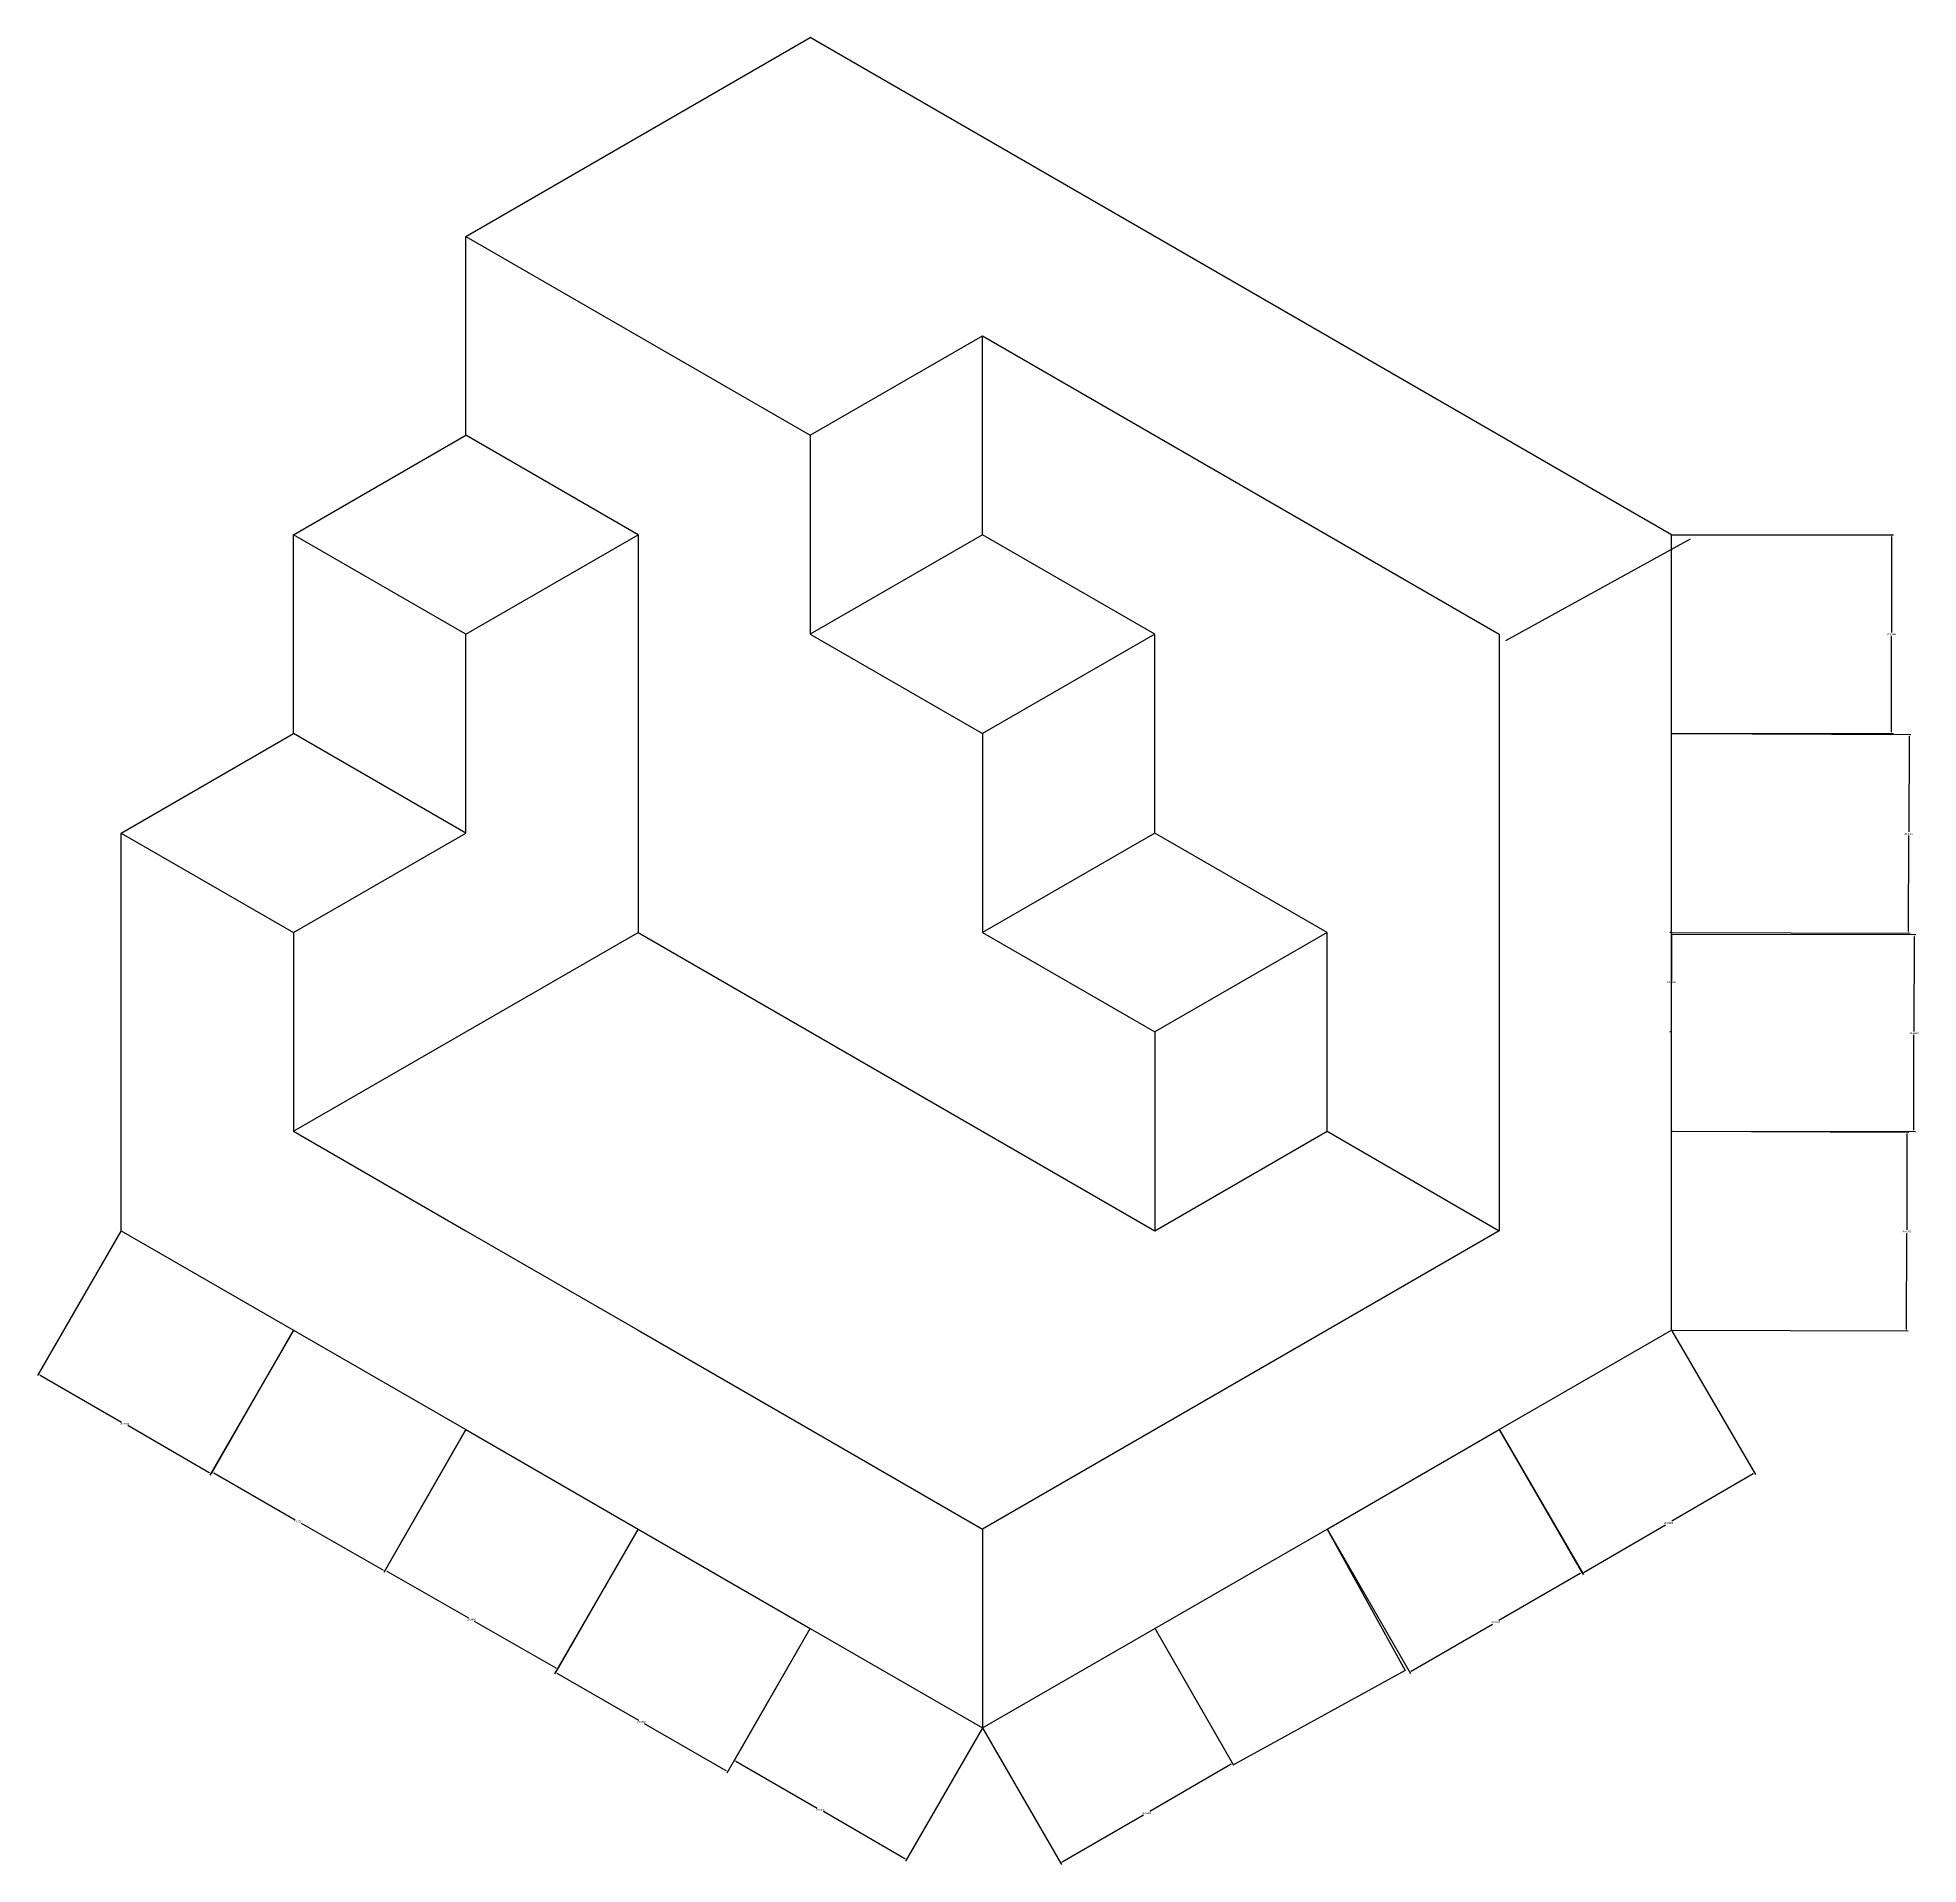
# Model space of a CAD drawing. Header units: millimetres. Extents: x 18 to 350, y -137 to 143.
# Drawn here: x 18.2 to 207.3, y -40.9 to 142.8 of the extents above; entities that cross this region are included whole.
import ezdxf

# ---------------------------------------------------------------- set-up
doc = ezdxf.new("R2010")
doc.units = ezdxf.units.MM
doc.header["$MEASUREMENT"] = 0
doc.dimstyles.get("Standard").update_dxf_attribs({"dimtxt": 0.18, "dimasz": 0.18, "dimexe": 0.18, "dimexo": 0.0625, "dimgap": 0.09, "dimtad": 0, "dimtih": 1, "dimtoh": 1, "dimdec": 4, "dimzin": 0, "dimdsep": 46, "dimtxsty": 'Standard', "dimcen": 0.09, "dimadec": 0, "dimazin": 0, "dimtfac": 1, "dimtdec": 4, "dimtofl": 0, "dimtmove": 0, "dimatfit": 3, "dimfxl": 1, "dimtolj": 1, "dimtzin": 0, "dimarcsym": 0})

# ---------------------------------------------------------------- blocks, each defined once
blk = doc.blocks.new('*D2')
at = {"color": 0, "lineweight": -2}
for p, q in [((182.54, 92.85), (204.79, 92.85)), ((204.61, 92.67), (204.61, 83.03)), ((204.61, 73.03), (204.61, 82.67)), ((182.54, 72.85), (204.79, 72.85))]:
    blk.add_line(p, q, dxfattribs=at)
at = {"color": 0}
for points in [[(204.58, 92.67), (204.64, 92.67), (204.61, 92.85)], [(204.58, 73.03), (204.64, 73.03), (204.61, 72.85)]]:
    blk.add_solid(points, dxfattribs=at)
at = {"layer": 'Defpoints', "color": 0}
for p in [(182.48, 92.85), (182.48, 72.85), (204.61, 72.85)]:
    blk.add_point(p, dxfattribs=at)
at = {"color": 0, "insert": (204.61, 82.85), "char_height": 0.18, "attachment_point": 5}
blk.add_mtext('\\A1;20.0000', dxfattribs=at)
blk = doc.blocks.new('*D3')
at = {"color": 0, "lineweight": -2}
for p, q in [((26.56, 22.79), (18.18, 8.27)), ((43.88, 12.79), (35.5, -1.73)), ((18.42, 8.33), (26.61, 3.6)), ((35.43, -1.49), (27.24, 3.24))]:
    blk.add_line(p, q, dxfattribs=at)
at = {"color": 0}
for points in [[(18.44, 8.36), (18.41, 8.31), (18.27, 8.42)], [(35.45, -1.46), (35.42, -1.51), (35.59, -1.58)]]:
    blk.add_solid(points, dxfattribs=at)
at = {"layer": 'Defpoints', "color": 0}
for p in [(26.59, 22.85), (43.91, 12.85), (35.59, -1.58)]:
    blk.add_point(p, dxfattribs=at)
at = {"color": 0, "insert": (26.93, 3.42), "char_height": 0.18, "attachment_point": 5}
blk.add_mtext('\\A1;20.0000', dxfattribs=at)
blk = doc.blocks.new('*D4')
at = {"color": 0, "lineweight": -2}
for p, q in [((43.85, 12.74), (35.64, -1.59)), ((61.2, 2.79), (52.99, -11.54)), ((35.89, -1.52), (44.09, -6.23)), ((52.92, -11.29), (44.72, -6.59))]:
    blk.add_line(p, q, dxfattribs=at)
at = {"color": 0}
for points in [[(35.9, -1.5), (35.87, -1.55), (35.73, -1.43)], [(52.94, -11.26), (52.91, -11.32), (53.08, -11.38)]]:
    blk.add_solid(points, dxfattribs=at)
at = {"layer": 'Defpoints', "color": 0}
for p in [(43.88, 12.79), (61.24, 2.85), (53.08, -11.38)]:
    blk.add_point(p, dxfattribs=at)
at = {"color": 0, "insert": (44.41, -6.41), "char_height": 0.18, "attachment_point": 5}
blk.add_mtext('\\A1;20.0001', dxfattribs=at)
blk = doc.blocks.new('*D5')
at = {"color": 0, "lineweight": -2}
for p, q in [((61.17, 2.74), (53.04, -11.46)), ((78.52, -7.21), (70.39, -21.4)), ((53.28, -11.39), (61.49, -16.09)), ((70.32, -21.16), (62.11, -16.45))]:
    blk.add_line(p, q, dxfattribs=at)
at = {"color": 0}
for points in [[(53.3, -11.37), (53.27, -11.42), (53.13, -11.3)], [(70.34, -21.13), (70.31, -21.18), (70.48, -21.25)]]:
    blk.add_solid(points, dxfattribs=at)
at = {"layer": 'Defpoints', "color": 0}
for p in [(61.2, 2.79), (78.56, -7.15), (70.48, -21.25)]:
    blk.add_point(p, dxfattribs=at)
at = {"color": 0, "insert": (61.8, -16.27), "char_height": 0.18, "attachment_point": 5}
blk.add_mtext('\\A1;19.9999', dxfattribs=at)
blk = doc.blocks.new('*D6')
at = {"color": 0, "lineweight": -2}
for p, q in [((78.52, -7.21), (70.15, -21.72)), ((95.84, -17.21), (87.47, -31.72)), ((70.39, -21.65), (78.59, -26.38)), ((87.4, -31.47), (79.21, -26.74))]:
    blk.add_line(p, q, dxfattribs=at)
at = {"color": 0}
for points in [[(70.41, -21.63), (70.38, -21.68), (70.24, -21.56)], [(87.42, -31.45), (87.39, -31.5), (87.56, -31.56)]]:
    blk.add_solid(points, dxfattribs=at)
at = {"layer": 'Defpoints', "color": 0}
for p in [(78.56, -7.15), (95.88, -17.15), (87.56, -31.56)]:
    blk.add_point(p, dxfattribs=at)
at = {"color": 0, "insert": (78.9, -26.56), "char_height": 0.18, "attachment_point": 5}
blk.add_mtext('\\A1;20.0000', dxfattribs=at)
blk = doc.blocks.new('*D7')
at = {"color": 0, "lineweight": -2}
for p, q in [((95.84, -17.21), (88.14, -30.56)), ((113.17, -27.21), (105.46, -40.56)), ((88.38, -30.49), (96.58, -35.22)), ((105.39, -40.31), (97.2, -35.58))]:
    blk.add_line(p, q, dxfattribs=at)
at = {"color": 0}
for points in [[(88.4, -30.47), (88.37, -30.52), (88.23, -30.4)], [(105.41, -40.29), (105.38, -40.34), (105.55, -40.4)]]:
    blk.add_solid(points, dxfattribs=at)
at = {"layer": 'Defpoints', "color": 0}
for p in [(95.88, -17.15), (113.2, -27.15), (88.23, -30.4)]:
    blk.add_point(p, dxfattribs=at)
at = {"color": 0, "insert": (96.89, -35.4), "char_height": 0.18, "attachment_point": 5}
blk.add_mtext('\\A1;20.0000', dxfattribs=at)
blk = doc.blocks.new('*D8')
at = {"color": 0, "lineweight": -2}
for p, q in [((182.6, 72.85), (206.55, 72.77)), ((206.37, 72.59), (206.34, 62.95)), ((206.31, 52.95), (206.34, 62.59)), ((182.54, 52.85), (206.49, 52.77))]:
    blk.add_line(p, q, dxfattribs=at)
at = {"color": 0}
for points in [[(206.34, 72.59), (206.4, 72.59), (206.37, 72.77)], [(206.28, 52.95), (206.34, 52.95), (206.31, 52.77)]]:
    blk.add_solid(points, dxfattribs=at)
at = {"layer": 'Defpoints', "color": 0}
for p in [(182.54, 72.85), (182.48, 52.85), (206.31, 52.77)]:
    blk.add_point(p, dxfattribs=at)
at = {"color": 0, "insert": (206.34, 62.77), "char_height": 0.18, "attachment_point": 5}
blk.add_mtext('\\A1;20.0001', dxfattribs=at)
blk = doc.blocks.new('*D9')
at = {"color": 0, "lineweight": -2}
for p, q in [((182.42, 52.85), (182.3, 52.85)), ((182.48, 52.67), (182.48, 48.03)), ((182.48, 43.03), (182.48, 47.67)), ((182.42, 42.85), (182.3, 42.85))]:
    blk.add_line(p, q, dxfattribs=at)
at = {"color": 0}
for points in [[(182.45, 52.67), (182.51, 52.67), (182.48, 52.85)], [(182.45, 43.03), (182.51, 43.03), (182.48, 42.85)]]:
    blk.add_solid(points, dxfattribs=at)
at = {"layer": 'Defpoints', "color": 0}
for p in [(182.48, 52.85), (182.48, 42.85), (182.48, 42.85)]:
    blk.add_point(p, dxfattribs=at)
at = {"color": 0, "insert": (182.48, 47.85), "char_height": 0.18, "attachment_point": 5}
blk.add_mtext('\\A1;10.0000', dxfattribs=at)
blk = doc.blocks.new('*D10')
at = {"color": 0, "lineweight": -2}
for p, q in [((182.57, 52.67), (207.06, 52.63)), ((206.88, 52.45), (206.86, 42.9)), ((206.85, 32.99), (206.86, 42.54)), ((182.54, 32.85), (207.03, 32.81))]:
    blk.add_line(p, q, dxfattribs=at)
at = {"color": 0}
for points in [[(206.85, 52.45), (206.91, 52.45), (206.88, 52.63)], [(206.82, 32.99), (206.88, 32.99), (206.85, 32.81)]]:
    blk.add_solid(points, dxfattribs=at)
at = {"layer": 'Defpoints', "color": 0}
for p in [(182.51, 52.67), (182.48, 32.85), (206.85, 32.81)]:
    blk.add_point(p, dxfattribs=at)
at = {"color": 0, "insert": (206.86, 42.72), "char_height": 0.18, "attachment_point": 5}
blk.add_mtext('\\A1;19.8200', dxfattribs=at)
blk = doc.blocks.new('*D11')
at = {"color": 0, "lineweight": -2}
for p, q in [((130.55, -17.21), (138.45, -30.89)), ((113.23, -27.21), (121.13, -40.89)), ((138.2, -30.82), (130.01, -35.55)), ((121.19, -40.64), (129.38, -35.91))]:
    blk.add_line(p, q, dxfattribs=at)
at = {"color": 0}
for points in [[(138.18, -30.79), (138.21, -30.85), (138.36, -30.73)], [(121.18, -40.61), (121.21, -40.67), (121.04, -40.73)]]:
    blk.add_solid(points, dxfattribs=at)
at = {"layer": 'Defpoints', "color": 0}
for p in [(130.52, -17.15), (113.2, -27.15), (138.36, -30.73)]:
    blk.add_point(p, dxfattribs=at)
at = {"color": 0, "insert": (129.7, -35.73), "char_height": 0.18, "attachment_point": 5}
blk.add_mtext('\\A1;20.0000', dxfattribs=at)
blk = doc.blocks.new('*D12')
at = {"color": 0, "lineweight": -2}
for p, q in [((165.19, 2.79), (173.55, -11.68)), ((147.87, -7.21), (156.23, -21.68)), ((173.3, -11.62), (165.11, -16.35)), ((156.29, -21.44), (164.49, -16.71))]:
    blk.add_line(p, q, dxfattribs=at)
at = {"color": 0}
for points in [[(173.29, -11.59), (173.32, -11.64), (173.46, -11.53)], [(156.28, -21.41), (156.31, -21.46), (156.14, -21.53)]]:
    blk.add_solid(points, dxfattribs=at)
at = {"layer": 'Defpoints', "color": 0}
for p in [(165.16, 2.85), (147.84, -7.15), (173.46, -11.53)]:
    blk.add_point(p, dxfattribs=at)
at = {"color": 0, "insert": (164.8, -16.53), "char_height": 0.18, "attachment_point": 5}
blk.add_mtext('\\A1;20.0000', dxfattribs=at)
blk = doc.blocks.new('*D13')
at = {"color": 0, "lineweight": -2}
for p, q in [((182.51, 12.79), (190.92, -1.68)), ((165.22, 2.74), (173.64, -11.73)), ((190.68, -1.61), (182.5, -6.37)), ((173.7, -11.49), (181.88, -6.73))]:
    blk.add_line(p, q, dxfattribs=at)
at = {"color": 0}
for points in [[(190.66, -1.59), (190.69, -1.64), (190.83, -1.52)], [(173.69, -11.46), (173.72, -11.51), (173.55, -11.58)]]:
    blk.add_solid(points, dxfattribs=at)
at = {"layer": 'Defpoints', "color": 0}
for p in [(182.48, 12.85), (165.19, 2.79), (190.83, -1.52)]:
    blk.add_point(p, dxfattribs=at)
at = {"color": 0, "insert": (182.19, -6.55), "char_height": 0.18, "attachment_point": 5}
blk.add_mtext('\\A1;20.0001', dxfattribs=at)
blk = doc.blocks.new('*D14')
at = {"color": 0, "lineweight": -2}
for p, q in [((182.6, 32.85), (206.34, 32.77)), ((206.16, 32.59), (206.13, 22.95)), ((206.1, 12.95), (206.13, 22.59)), ((182.54, 12.85), (206.28, 12.77))]:
    blk.add_line(p, q, dxfattribs=at)
at = {"color": 0}
for points in [[(206.13, 32.59), (206.19, 32.59), (206.16, 32.77)], [(206.07, 12.95), (206.13, 12.95), (206.1, 12.77)]]:
    blk.add_solid(points, dxfattribs=at)
at = {"layer": 'Defpoints', "color": 0}
for p in [(182.54, 32.85), (206.16, 32.77), (182.48, 12.85)]:
    blk.add_point(p, dxfattribs=at)
at = {"color": 0, "insert": (206.13, 22.77), "char_height": 0.18, "attachment_point": 5}
blk.add_mtext('\\A1;20.0000', dxfattribs=at)

msp = doc.modelspace()

# ---------------------------------------------------------------- linework, layer by layer
for p, q in [((61.23513, 122.84688), (95.87615, 142.84688)), ((182.47869, 92.84688), (95.87615, 142.84688)), ((61.23513, 102.84688), (61.23513, 122.84688)), ((61.23513, 122.84688), (95.87615, 102.84688)), ((95.87615, 102.84688), (113.19665, 112.84688)), ((113.19665, 112.84688), (147.83767, 92.84688)), ((113.19665, 92.84688), (113.19665, 112.84688)), ((43.91462, 92.84688), (61.23513, 102.84688)), ((78.55564, 92.84688), (61.23513, 102.84688)), ((95.87615, 102.84688), (95.87615, 82.84688)), ((43.91462, 72.84688), (43.91462, 92.84688)), ((61.23513, 82.84688), (43.91462, 92.84688)), ((61.23513, 82.84688), (78.55564, 92.84688)), ((78.55564, 92.84688), (78.55564, 52.84688)), ((113.19665, 92.84688), (95.87615, 82.84688)), ((130.51716, 82.84688), (113.19665, 92.84688)), ((147.83767, 92.84688), (165.15818, 82.84688)), ((182.47869, 72.84688), (182.47869, 92.84688)), ((165.8225, 82.21688), (184.3824, 92.44542)), ((61.23513, 62.84688), (61.23513, 82.84688)), ((95.87615, 82.84688), (113.19665, 72.84688)), ((130.51716, 82.84688), (113.19665, 72.84688)), ((130.51716, 62.84688), (130.51716, 82.84688)), ((165.15818, 82.84688), (165.15818, 62.84688)), ((26.59411, 62.84688), (43.91462, 72.84688)), ((61.23513, 62.84688), (43.91462, 72.84688)), ((113.19665, 72.84688), (113.19665, 52.84688)), ((182.47869, 52.84688), (182.47869, 72.84688)), ((26.59411, 22.84688), (26.59411, 62.84688)), ((26.59411, 62.84688), (43.91462, 52.84688)), ((43.91462, 52.84688), (61.23513, 62.84688)), ((130.51716, 62.84688), (113.19665, 52.84688)), ((147.83767, 52.84688), (130.51716, 62.84688)), ((165.15818, 62.84688), (165.15818, 42.84688)), ((43.91462, 52.84688), (43.91462, 32.84688)), ((43.91462, 32.84688), (78.55564, 52.84688)), ((78.55564, 52.84688), (130.51716, 22.84688)), ((113.19665, 52.84688), (130.51716, 42.84688)), ((147.83767, 52.84688), (130.51716, 42.84688)), ((147.83767, 32.84688), (147.83767, 52.84688)), ((182.47869, 32.84688), (182.47869, 52.84688)), ((130.51716, 42.84688), (130.51716, 22.84688)), ((165.15818, 42.84688), (165.15818, 22.84688)), ((43.91462, 32.84688), (61.23513, 22.84688)), ((130.51716, 22.84688), (147.83767, 32.84688)), ((147.83767, 32.84688), (165.15818, 22.84688)), ((182.47869, 12.84688), (182.47869, 32.84688)), ((26.59411, 22.84688), (43.91462, 12.84688)), ((61.23513, 22.84688), (78.55564, 12.84688)), ((165.15818, 22.84688), (113.19665, -7.15312)), ((43.91462, 12.84688), (61.23513, 2.84688)), ((78.55564, 12.84688), (95.87615, 2.84688)), ((165.15818, 2.84688), (182.47869, 12.84688)), ((61.23513, 2.84688), (78.55564, -7.15312)), ((95.87615, 2.84688), (113.19665, -7.15312)), ((147.83767, -7.15312), (165.15818, 2.84688)), ((78.55564, -7.15312), (95.87615, -17.15312)), ((113.19665, -7.15312), (113.19665, -27.15312)), ((130.51716, -17.15312), (147.83767, -7.15312)), ((130.51716, -17.15312), (147.83767, -7.15312)), ((147.83767, -7.15312), (155.7046, -21.39274)), ((95.87615, -17.15312), (113.19665, -27.15312)), ((113.19665, -27.15312), (130.51716, -17.15312)), ((155.7046, -21.39274), (138.44569, -30.88574))]:
    msp.add_line(p, q)

# ---------------------------------------------------------------- dimensions: what is measured, and where the dimension line sits
for p1, p2, distance, picture, middle in [((182.47869, 92.84688), (182.47869, 72.84688), 22.1317, '*D2', (204.61038, 82.84688)), ((182.54119, 72.84688), (182.47869, 52.84688), 23.83111, '*D8', (206.34093, 62.77241)), ((182.47869, 52.84688), (182.47869, 42.84688), 0, '*D9', (182.47869, 47.84688)), ((182.50869, 52.66688), (182.47869, 32.84688), 24.36835, '*D10', (206.86201, 42.72)), ((182.47869, 12.84688), (182.54119, 32.84679), -23.61869, '*D14', (206.12851, 22.77302)), ((26.59411, 22.84688), (43.91462, 12.84688), -16.65671, '*D3', (26.92601, 3.42175)), ((43.88337, 12.79275), (61.23513, 2.84688), -16.39704, '*D4', (44.40515, -6.40599)), ((165.18943, 2.79275), (182.47869, 12.84688), -16.62161, '*D13', (182.18981, -6.54888)), ((61.20405, 2.79266), (78.55564, -7.15312), -16.24596, '*D5', (61.80087, -16.27496)), ((147.83767, -7.15312), (165.15818, 2.84688), -16.59902, '*D12', (164.79744, -16.5283)), ((78.55564, -7.15312), (95.87615, -17.15312), -16.63724, '*D6', (78.89727, -26.56139)), ((113.19665, -27.15312), (95.87615, -17.15312), 15.29787, '*D7', (96.88747, -35.40146)), ((113.19665, -27.15312), (130.51716, -17.15312), -15.67706, '*D11', (129.69544, -35.72985))]:
    dim = msp.add_aligned_dim(p1=p1, p2=p2, distance=distance, dimstyle='Standard')
    dim.commit()
    dim.dimension.update_dxf_attribs({"geometry": picture, "text_midpoint": middle})

doc.saveas('drawing.dxf')
